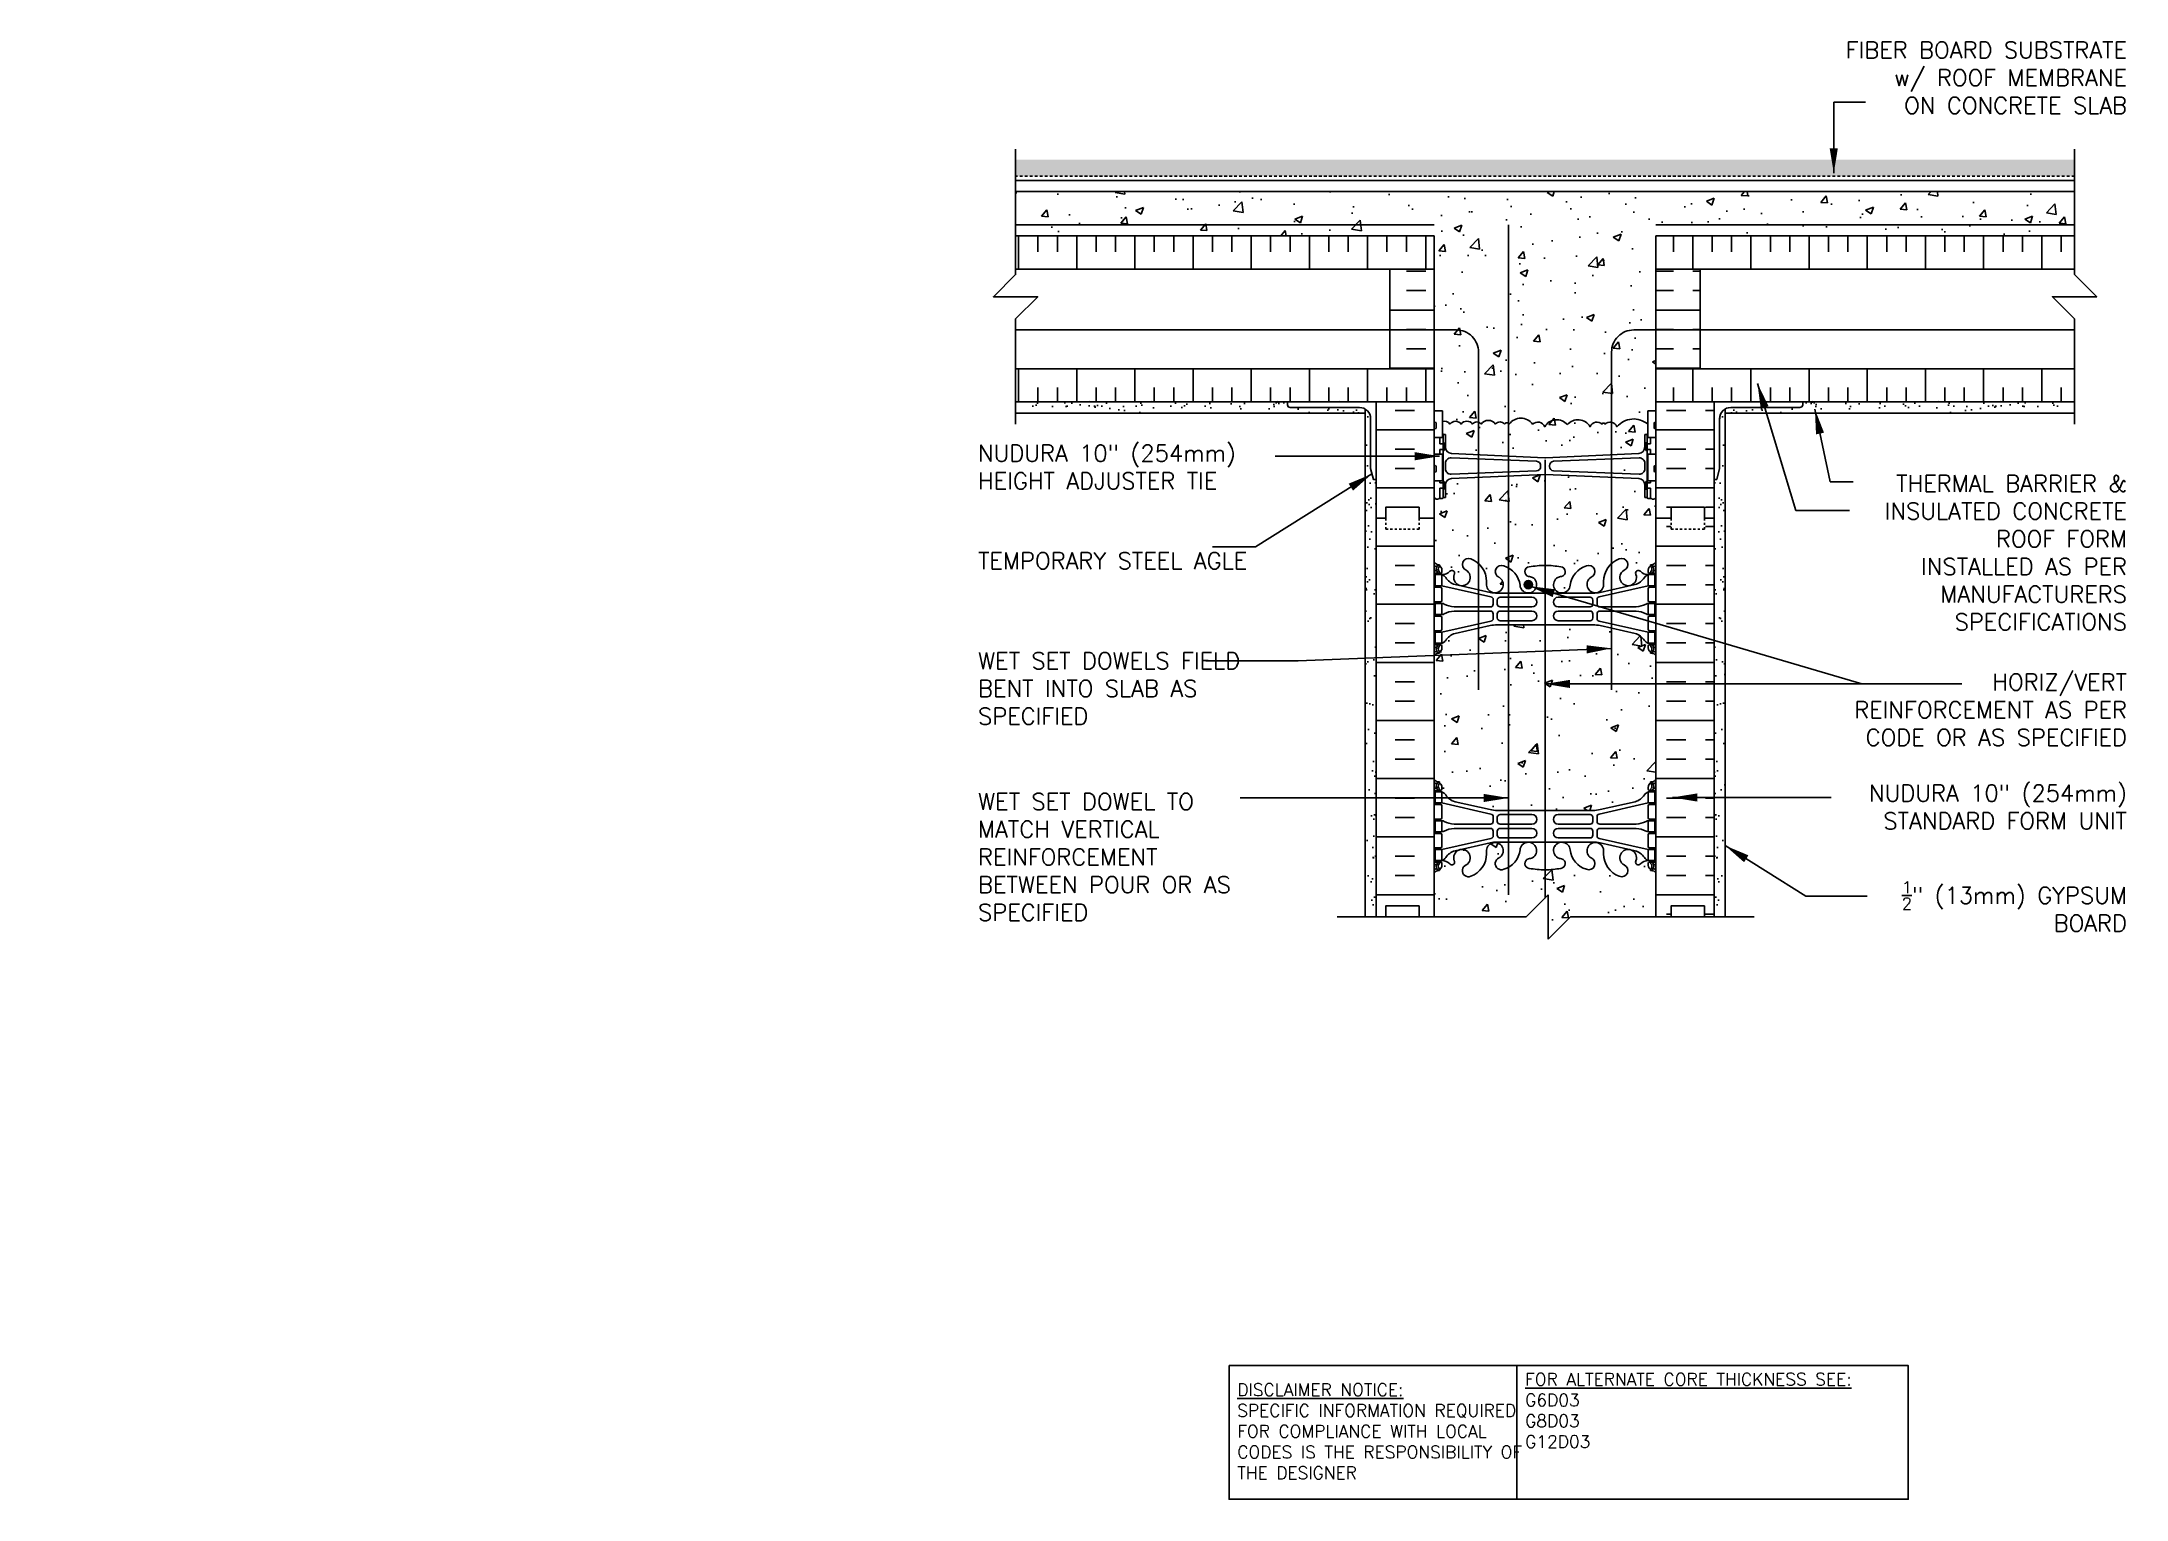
# Model space of a CAD drawing. Header units: inches. Extents: x 189.2 to 283.2, y 106.6 to 172.4.
import ezdxf

# ---------------------------------------------------------------- set-up
doc = ezdxf.new("R2010")
doc.units = ezdxf.units.IN
doc.header["$LTSCALE"] = 0.5
doc.header["$MEASUREMENT"] = 0
doc.linetypes.add('DASHED2', pattern=[0.375, 0.25, -0.125])
for name, color, linetype in [('HATCH', 12, 'Continuous'), ('line25', 2, 'Continuous'), ('LINE3', 3, 'Continuous'), ('LINE50', 5, 'Continuous'), ('LINE9', 9, 'Continuous'), ('TEXT', 4, 'Continuous'), ('Web_Edge', 9, 'Continuous')]:
    doc.layers.add(name, color=color, linetype=linetype)
doc.styles.add('DIM', font='romans.shx', dxfattribs={"width": 0.7})
doc.styles.add('ROMANS', font='romans.shx', dxfattribs={"height": 0.75})
doc.styles.get("Standard").update_dxf_attribs({"font": 'romans.shx', "height": 0.75})
doc.linetypes.add('STEEL', pattern='A,0.5,-0.2,["X",Standard,S=0.1,R=0,X=-0.1,Y=-0.05],-0.1', length=0.8)
doc.dimstyles.new('ext_12', dxfattribs={"dimscale": 12, "dimtxt": 0.09375, "dimasz": 0.09375, "dimexe": 0.09375, "dimexo": 0.0625, "dimgap": 0.0625, "dimtad": 1, "dimdec": 1, "dimzin": 2, "dimdsep": 46, "dimlunit": 4, "dimtxsty": 'DIM', "dimcen": 0.09, "dimdle": 0.09375, "dimclrt": 4, "dimadec": 0, "dimazin": 0, "dimtfac": 1, "dimtdec": 1, "dimtmove": 2, "dimatfit": 3, "dimfxl": 1, "dimfrac": 2, "dimtolj": 1, "dimtzin": 0, "dimarcsym": 0})

msp = doc.modelspace()

# ---------------------------------------------------------------- texts
at = {"layer": 'TEXT', "char_height": 0.75, "style": 'ROMANS'}
for s, insert, width, attachment_point in [('\\A1;FIBER BOARD SUBSTRATE\\Pw/ ROOF MEMBRANE \\PON CONCRETE SLAB', (283.283, 172.394), 26.1134, 3), ('\\PNUDURA 10" (254mm) HEIGHT ADJUSTER TIE', (231.428, 153.815), 13.38313, 4), ('THERMAL BARRIER & INSULATED CONCRETE ROOF FORM INSTALLED AS PER MANUFACTURERS SPECIFICATIONS', (283.278, 149.327), 12.17415, 6), ('TEMPORARY STEEL AGLE', (231.428, 148.964), 13.38313, 4), ('\\PWET SET DOWELS FIELD BENT INTO SLAB AS SPECIFIED', (231.428, 143.821), 13.38313, 4), ('HORIZ/VERT REINFORCEMENT AS PER CODE OR AS SPECIFIED', (283.28, 142.236), 14.05928, 6), ('WET SET DOWEL TO MATCH VERTICAL REINFORCEMENT BETWEEN POUR OR AS SPECIFIED', (231.428, 135.59), 13.47255, 4), ('NUDURA 10" (254mm) STANDARD FORM UNIT', (283.278, 137.846), 16.70168, 6), ('\\A1;{\\H0.7x;\\S1/2;}" (13mm) GYPSUM BOARD', (283.278, 133.356), 12.17415, 6)]:
    msp.add_mtext(s, dxfattribs=dict(at, insert=insert, width=width, attachment_point=attachment_point))
at = {"layer": 'TEXT', "char_height": 0.5625, "attachment_point": 4}
for s, insert, width in [('{\\LFOR ALTERNATE CORE THICKNESS SEE:\\P}G6D03\\PG8D03\\PG12D03', (256.119, 110.606), 23.33295), ('{\\LDISCLAIMER NOTICE:}\\PSPECIFIC INFORMATION REQUIRED FOR COMPLIANCE WITH LOCAL CODES IS THE RESPONSIBILITY OF THE DESIGNER', (243.127, 109.666), 14.00235)]:
    msp.add_mtext(s, dxfattribs=dict(at, insert=insert, width=width))

# ---------------------------------------------------------------- hatches: boundary and pattern name
h = msp.add_hatch()
h.set_pattern_fill('AR-CONC', color=256, scale=0.5, style=0)
h.paths.add_polyline_path([(193.984, 144.191), (193.357, 144.191), (193.368, 144.159, 0.832346)])
h = msp.add_hatch()
h.set_pattern_fill('AR-CONC', color=256, scale=0.5, style=0)
h.paths.add_polyline_path([(195.226, 144.159), (195.238, 144.191), (194.61, 144.191, 0.832346)])
at = {"layer": 'HATCH'}
h = msp.add_hatch(dxfattribs=at)
h.set_pattern_fill('GRAVEL', color=256, style=0)
h.set_pattern_definition([(228.0128, (0.72, 1), (-7.999998232, -9.000001342), [0.134536, -13.319088]), (184.9697, (0.63, 0.9), (12.0000010515, 0.999991307), [0.230868, -22.855925]), (132.5104, (0.4, 0.88), (9.999990718, -11.000008674), [0.162788, -16.116032]), (267.2737, (0.01, 0.63), (0.999996018, 20.000000295), [0.210238, -20.813558]), (292.8337, (0, 0.42), (-5.0000099054, 11.999996412), [0.206155, -20.409373]), (357.2737, (0.08, 0.23), (-20.000000295, 0.999996018), [0.210238, -20.813558]), (37.6942, (0.29, 0.22), (-13.0000073456, -9.999990405), [0.278029, -27.524849]), (72.2553, (0.51, 0.39), (7.0000107627, 21.9999962312), [0.262488, -25.986321]), (121.4296, (0.59, 0.64), (-8.000008234, 12.9999950365), [0.21095, -20.884073]), (175.2364, (0.48, 0.82), (11.000000946, -0.999991533), [0.240832, -11.800763]), (222.3974, (0.24, 0.84), (-12.000007351, -10.999992082), [0.311448, -30.833375]), (138.8141, (1, 0.62), (-7.000002947, 5.999997313), [0.106301, -10.523844]), (171.4692, (0.92, 0.69), (12.999998285, -2.00000791), [0.202237, -20.021511]), (225, (0.72, 0.72), (-1e-16, -1.0000003), [0.141421, -1.272792]), (203.1986, (0.65, 0.84), (4.99999973, 2.000001325), [0.076158, -7.539615]), (291.8014, (0.58, 0.81), (-0.99999991, 3.00000027), [0.107703, -5.277462]), (30.9638, (0.62, 0.71), (2.99999802, 2.00000248), [0.174929, -5.656023]), (161.5651, (0.77, 0.8), (2.00000043, -0.9999984), [0.126491, -3.035787]), (16.3895, (0, 0.81), (10.000002198, 2.99999271), [0.1772, -17.542845]), (70.3462, (0.17, 0.86), (-3.999995247, -11.000002136), [0.148661, -14.717408]), (293.1986, (0.77, 1), (-2.000001325, 4.99999973), [0.152315, -7.463458]), (343.6105, (0.83, 0.86), (-10.000002198, 2.99999271), [0.1772, -17.542845]), (339.444, (0, 0.19), (-5.000001845, 1.999995996), [0.17088, -8.373124]), (294.7751, (0.16, 0.13), (-4.999992189, 11.000003422), [0.143178, -14.174643]), (66.8014, (0.78, 0), (2.000001325, 4.99999973), [0.152315, -7.463458]), (17.354, (0.84, 0.14), (-13.000002019, -3.999994502), [0.167631, -16.595424]), (69.444, (0.29, 0), (-1.999995996, -5.000001845), [0.08544, -8.458564]), (101.3099, (0.72, 0), (-0.99999763, 4.00000075), [0.05099, -5.048029]), (165.9638, (0.71, 0.05), (3.00000055, -0.99999806), [0.206155, -3.91695]), (186.009, (0.51, 0.1), (9.999999751, 0.9999993175), [0.19105, -18.913923]), (303.6901, (0.62, 0.62), (-1.00000133, 1.99999956), [0.144222, -3.461329]), (353.1572, (0.7, 0.5), (16.9999993655, -2.000007998), [0.251794, -24.927563]), (60.9454, (0.95, 0.47), (-4.000000027, -7.000000385), [0.102956, -10.192674]), (90, (1, 0.56), (-1, 1), [0.06, -0.94]), (120.2564, (0.49, 0.13), (3.999994887, -7.000002456), [0.138924, -13.75352]), (48.0128, (0.42, 0.25), (7.999998232, 9.000001342), [0.269072, -13.184552]), (0, (0.6, 0.45), (1, 1), [0.26, -0.74]), (325.3048, (0.86, 0.45), (-9.999994259, 7.00000861), [0.158114, -15.653274]), (254.0546, (0.99, 0.36), (-0.99999989, -4.000000127), [0.145602, -7.134508]), (207.646, (0.95, 0.22), (-18.999995807, -10.000007713), [0.237065, -23.469474]), (175.4261, (0.74, 0.11), (-13.0000005583, 0.999994801), [0.250799, -24.829074])])
h.paths.add_polyline_path([(255.369, 167.068), (233.123, 167.068), (233.123, 166.318), (255.369, 166.318)])
h.paths.add_polyline_path([(280.914, 167.068), (255.369, 167.068), (255.369, 166.318), (280.914, 166.318)])
h = msp.add_hatch(dxfattribs=at)
h.set_pattern_fill('AR-CONC', color=256, scale=0.5)
h.set_pattern_definition([(50, (0, 0), (3.5863, -0.31376), [0.375, -4.125]), (355, (0, 0), (-0.693757, 3.76096), [0.3, -3.3]), (100.4514, (0.299, -0.026), (2.892544, 3.4472), [0.3187, -3.50571]), (46.1842, (0, 1), (5.336207, -0.827596), [0.5625, -6.1875]), (96.6356, (0.4447, 0.931), (4.67331, 4.87059), [0.47805, -5.25857]), (351.1842, (0, 1), (4.67331, 4.87059), [0.45, -4.95]), (21, (0.5, 0.75), (2.984535, -2.013094), [0.375, -4.125]), (326, (0.5, 0.75), (1.216577, 3.62575), [0.3, -3.3]), (71.4514, (0.7487, 0.5822), (4.201112, 1.612656), [0.3187, -3.50571]), (37.5, (0, 0), (0.0607993, 1.6644693), [0, -3.26, 0, -3.35, 0, -3.3125]), (7.5, (0, 0), (1.315348, 1.972059), [0, -1.91, 0, -3.185, 0, -1.2625]), (327.5, (-1.115, 0), (2.669112, -0.1127744), [0, -1.25, 0, -3.9, 0, -5.175]), (317.5, (-1.615, 0), (2.915931, 0.500525), [0, -1.625, 0, -2.59, 0, -3.675])])
h.paths.add_polyline_path([(262.018, 163.631), (280.914, 163.631), (280.914, 165.631), (233.123, 165.631), (233.123, 163.631), (252.018, 163.631), (252.018, 162.131), (252.018, 157.631), (252.018, 156.131), (252.018, 155.726), (252.383, 155.726), (252.383, 155.245, -0.328601), (252.726, 155.129, -0.520567), (253.228, 155.129, -0.520567), (253.749, 155.129, -0.520567), (254.131, 155.129, -0.520567), (254.785, 155.129, -0.520567), (255.182, 155.129, -0.520567), (255.402, 155.129, -0.520567), (256.453, 155.129, -0.520567), (257.004, 155.012, -0.520567), (258.025, 155.107, -0.520567), (259.046, 155.012, -0.520567), (259.597, 155.129, -0.035013), (259.653, 155.199, -0.035013), (259.71, 155.129, -0.520567), (260.261, 155.012, -0.416771), (261.653, 155.126), (261.653, 155.726), (262.018, 155.726), (262.018, 156.131), (262.018, 157.631), (262.018, 162.131)])
h.paths.add_polyline_path([(261.518, 154.657), (261.618, 154.657, -0.327813), (261.653, 154.705), (261.653, 155.126, 0.416771), (260.261, 155.012, 0.520567), (259.71, 155.129, 0.035013), (259.653, 155.199, 0.035013), (259.597, 155.129, 0.520567), (259.046, 155.012, 0.520567), (258.025, 155.107, 0.520567), (257.004, 155.012, 0.520567), (256.453, 155.129, 0.520567), (255.402, 155.129, 0.520567), (255.182, 155.129, 0.520567), (254.785, 155.129, 0.520567), (254.131, 155.129, 0.520567), (253.749, 155.129, 0.520567), (253.228, 155.129, 0.520567), (252.726, 155.129, 0.328601), (252.383, 155.245), (252.383, 154.705, -0.327813), (252.418, 154.657), (252.518, 154.657), (252.518, 154.097, 0.390098), (252.794, 153.798), (257.002, 153.614, 0.020761), (257.018, 153.613, 0.020761), (257.035, 153.614), (261.243, 153.798, 0.390098), (261.518, 154.097)])
h.paths.add_polyline_path([(256.635, 153.454), (252.778, 153.606, 0.425773), (252.518, 153.356), (252.518, 153.119, 0.425773), (252.778, 152.869), (256.635, 153.02, 0.390098), (256.818, 153.22), (256.818, 153.255, 0.390098)])
h.paths.add_polyline_path([(261.518, 153.356, 0.425773), (261.259, 153.606), (257.402, 153.454, 0.390098), (257.218, 153.255), (257.218, 153.22, 0.390098), (257.402, 153.02), (261.259, 152.869, 0.425773), (261.518, 153.119)])
h.paths.add_polyline_path([(262.018, 151.817), (261.938, 151.737), (261.848, 151.737), (261.818, 151.767), (261.668, 151.767, -0.414214), (261.618, 151.817), (261.518, 151.817), (261.518, 152.378, 0.390098), (261.243, 152.677), (257.035, 152.861, 0.020761), (257.018, 152.862, 0.020761), (257.002, 152.861), (252.794, 152.677, 0.390098), (252.518, 152.378), (252.518, 151.817), (252.418, 151.817, -0.414214), (252.368, 151.767), (252.268, 151.767), (252.218, 151.767), (252.188, 151.737), (252.098, 151.737), (252.018, 151.817), (252.018, 150.881), (252.018, 148.881, 0.088416), (252.164, 148.784), (252.254, 148.784), (252.254, 148.742, -0.249069), (252.364, 148.535), (252.364, 148.467, -0.414214), (252.302, 148.405), (252.254, 148.405), (252.254, 148.335), (252.359, 148.335, 0.231736), (252.717, 148.486, -0.8344), (252.929, 148.36), (252.917, 148.339, 2.155404), (253.456, 148.533, -1), (253.669, 149.044, -0.311223), (254.378, 148.028), (254.378, 147.863, 1.661382), (254.939, 148.216, -1), (255.152, 148.727, -0.30095), (255.888, 147.855, 1.661382), (256.45, 148.208, 0.055617), (256.27, 148.253, -0.843243), (256.305, 148.686, -0.047544), (257.018, 148.75, -0.047544), (257.732, 148.686, -0.843243), (257.767, 148.253, 0.055617), (257.587, 148.208, 1.661382), (258.148, 147.855, -0.30095), (258.885, 148.727, -1), (259.098, 148.216, 1.661382), (259.659, 147.863), (259.659, 148.028, -0.311223), (260.368, 149.044, -1), (260.581, 148.533, 2.155404), (261.12, 148.339), (261.108, 148.36, -0.834375), (261.32, 148.486, 0.23174), (261.677, 148.335), (261.782, 148.335), (261.782, 148.405), (261.735, 148.405, -0.414214), (261.672, 148.467), (261.672, 148.535, -0.249069), (261.782, 148.742), (261.782, 148.784), (261.872, 148.784, 0.08841), (262.018, 148.881), (262.018, 150.881)])
h.paths.add_polyline_path([(262.018, 144.689, 0.08841), (261.872, 144.786), (261.782, 144.786), (261.782, 144.828, -0.249069), (261.672, 145.035), (261.672, 145.102, -0.414214), (261.735, 145.165), (261.782, 145.165), (261.782, 145.235), (261.677, 145.235, -0.155529), (261.502, 145.369, 0.180914), (261.084, 145.68), (259.503, 146.033, 0.054974), (259.176, 146.069), (257.018, 146.069), (254.86, 146.069, 0.054974), (254.534, 146.033), (252.953, 145.68, 0.180914), (252.535, 145.369, -0.155529), (252.359, 145.235), (252.254, 145.235), (252.254, 145.165), (252.302, 145.165, -0.414214), (252.364, 145.102), (252.364, 145.035, -0.249069), (252.254, 144.828), (252.254, 144.786), (252.164, 144.786, 0.088416), (252.018, 144.689), (252.018, 139.073, 0.088416), (252.164, 138.976), (252.254, 138.976), (252.254, 138.934, -0.249069), (252.364, 138.727), (252.364, 138.66, -0.414214), (252.302, 138.597), (252.254, 138.597), (252.254, 138.527), (252.359, 138.527, -0.155529), (252.535, 138.393, 0.180914), (252.953, 138.082), (254.534, 137.729, 0.054974), (254.86, 137.693), (257.018, 137.693), (259.176, 137.693, 0.054974), (259.503, 137.729), (261.084, 138.082, 0.180914), (261.502, 138.393, -0.155529), (261.677, 138.527), (261.782, 138.527), (261.782, 138.597), (261.735, 138.597, -0.414214), (261.672, 138.66), (261.672, 138.727, -0.249069), (261.782, 138.934), (261.782, 138.976), (261.872, 138.976, 0.08841), (262.018, 139.073)])
h.paths.add_polyline_path([(262.018, 134.881, 0.08841), (261.872, 134.978), (261.782, 134.978), (261.782, 135.02, -0.249069), (261.672, 135.227), (261.672, 135.295, -0.414214), (261.735, 135.357), (261.782, 135.357), (261.782, 135.427), (261.677, 135.427, 0.231736), (261.32, 135.276, -0.8344), (261.108, 135.402), (261.12, 135.423, 2.155404), (260.581, 135.229, -1), (260.368, 134.717, -0.311223), (259.659, 135.733), (259.659, 135.898, 1.661382), (259.098, 135.546, -1), (258.885, 135.035, -0.30095), (258.148, 135.907, 1.661382), (257.587, 135.554, 0.055617), (257.767, 135.509, -0.843243), (257.732, 135.076, -0.047544), (257.018, 135.011, -0.047544), (256.305, 135.076, -0.843243), (256.27, 135.509, 0.055617), (256.45, 135.554, 1.661382), (255.888, 135.907, -0.30095), (255.152, 135.035, -1), (254.939, 135.546, 1.661382), (254.378, 135.898), (254.378, 135.733, -0.311223), (253.669, 134.717, -1), (253.456, 135.229, 2.155404), (252.917, 135.423), (252.929, 135.402, -0.834375), (252.717, 135.276, 0.23174), (252.359, 135.427), (252.254, 135.427), (252.254, 135.357), (252.302, 135.357, -0.414214), (252.364, 135.295), (252.364, 135.227, -0.249069), (252.254, 135.02), (252.254, 134.978), (252.164, 134.978, 0.088416), (252.018, 134.881), (252.018, 132.881), (256.158, 132.881), (257.158, 133.881), (257.158, 131.881), (258.158, 132.881), (262.018, 132.881)])
h = msp.add_hatch(dxfattribs=at)
h.set_pattern_fill('INSUL', color=256, scale=7, angle=90, style=0)
h.set_pattern_definition([(90, (86.2566, 26.4048), (-2.625, 2e-16), []), (90, (85.3816, 26.4048), (-2.625, 2e-16), [0.875, -0.875]), (90, (84.5066, 26.4048), (-2.625, 2e-16), [0.875, -0.875])])
h.paths.add_polyline_path([(233.123, 163.631), (252.018, 163.631), (252.018, 162.131), (233.123, 162.131)])
h.paths.add_polyline_path([(233.123, 156.131), (233.123, 157.631), (252.018, 157.631), (252.018, 156.131)])
h = msp.add_hatch(dxfattribs=at)
h.set_pattern_fill('INSUL', color=256, scale=7, angle=90, style=0)
h.set_pattern_definition([(90, (64.1814, 26.4048), (-2.625, 2e-16), []), (90, (63.3064, 26.4048), (-2.625, 2e-16), [0.875, -0.875]), (90, (62.4314, 26.4048), (-2.625, 2e-16), [0.875, -0.875])])
h.paths.add_polyline_path([(280.914, 163.631), (262.018, 163.631), (262.018, 162.131), (280.914, 162.131)])
h.paths.add_polyline_path([(280.914, 156.131), (280.914, 157.631), (262.018, 157.631), (262.018, 156.131)])
h = msp.add_hatch(dxfattribs=at)
h.set_pattern_fill('INSUL', color=256, scale=7)
h.set_pattern_definition([(0, (86.2566, 26.4048), (0, 2.625), []), (0, (86.2566, 27.2798), (0, 2.625), [0.875, -0.875]), (0, (86.2566, 28.1548), (0, 2.625), [0.875, -0.875])])
h.paths.add_polyline_path([(250.018, 159.131), (252.018, 159.131), (252.018, 157.631), (250.018, 157.631)])
h.paths.add_polyline_path([(250.018, 162.131), (252.018, 162.131), (252.018, 159.131), (250.018, 159.131)])
h = msp.add_hatch(dxfattribs=at)
h.set_pattern_fill('INSUL', color=256, scale=7)
h.set_pattern_definition([(0, (64.1814, 26.4048), (0, 2.625), []), (0, (64.1814, 27.2798), (0, 2.625), [0.875, -0.875]), (0, (64.1814, 28.1548), (0, 2.625), [0.875, -0.875])])
h.paths.add_polyline_path([(264.018, 159.131), (262.018, 159.131), (262.018, 157.631), (264.018, 157.631)])
h.paths.add_polyline_path([(264.018, 162.131), (262.018, 162.131), (262.018, 159.131), (264.018, 159.131)])
h = msp.add_hatch(dxfattribs=at)
h.set_pattern_fill('AR-SAND', color=256, scale=0.5, style=0)
h.set_pattern_definition([(142.5, (450.3155, 21.6391), (0.0314967, 0.963412), [0, -0.76, 0, -0.85, 0, -0.8125]), (172.5, (450.3155, 21.6391), (-0.8848884, 1.411073), [0, -0.41, 0, -0.685, 0, -0.2625]), (212.5, (450.9305, 21.6391), (-1.557071, 0.0028295), [0, -0.25, 0, -0.9, 0, -1.175]), (222.5, (450.9305, 21.6391), (-1.503063, 0.438838), [0, -0.125, 0, -0.59, 0, -0.675])])
h.paths.add_polyline_path([(233.123, 156.131), (233.123, 155.631), (248.893, 155.631), (248.893, 155.814, 0.131652), (248.643, 155.881), (245.518, 155.881, -0.414214), (245.393, 156.006), (245.393, 156.131)])
h = msp.add_hatch(dxfattribs=at)
h.set_pattern_fill('AR-SAND', color=256, scale=0.5, style=0)
h.set_pattern_definition([(142.5, (447.1511, 23.2211), (0.0314967, 0.963412), [0, -0.76, 0, -0.85, 0, -0.8125]), (172.5, (447.1511, 23.2211), (-0.8848884, 1.411073), [0, -0.41, 0, -0.685, 0, -0.2625]), (212.5, (447.7661, 23.2211), (-1.557071, 0.0028295), [0, -0.25, 0, -0.9, 0, -1.175]), (222.5, (447.7661, 23.2211), (-1.503063, 0.438838), [0, -0.125, 0, -0.59, 0, -0.675])])
edge = h.paths.add_edge_path()
edge.add_arc((248.643, 155.381), 0.5, 0, 60, ccw=False)
edge.add_line((249.143, 155.381), (249.143, 153.131))
edge.add_line((249.143, 153.131), (249.268, 152.631))
edge.add_line((249.268, 152.631), (249.393, 152.631))
edge.add_line((249.393, 152.631), (249.393, 150.881))
edge.add_line((249.393, 150.881), (249.393, 132.881))
edge.add_line((249.393, 132.881), (248.893, 132.881))
edge.add_line((248.893, 132.881), (248.893, 155.814))
h = msp.add_hatch(dxfattribs=at)
h.set_pattern_fill('INSUL', color=256, scale=7, style=0)
h.paths.add_polyline_path([(262.018, 150.881), (262.706, 150.881), (262.706, 151.381), (264.206, 151.381), (264.206, 150.881), (264.643, 150.881), (264.643, 156.131), (262.018, 156.131)])
h.paths.add_polyline_path([(252.018, 156.131), (249.393, 156.131), (249.393, 152.631), (249.393, 150.881), (249.831, 150.881), (249.831, 151.381), (251.331, 151.381), (251.331, 150.881), (252.018, 150.881)])
h = msp.add_hatch(dxfattribs=at)
h.set_pattern_fill('AR-SAND', color=256, scale=0.5, style=0)
h.set_pattern_definition([(37.5, (66.88566, 23.2211), (-0.0314967, 0.963412), [0, -0.76, 0, -0.85, 0, -0.8125]), (7.5, (66.8857, 23.2211), (0.8848884, 1.411073), [0, -0.41, 0, -0.685, 0, -0.2625]), (327.5, (66.27066, 23.2211), (1.557071, 0.0028295), [0, -0.25, 0, -0.9, 0, -1.175]), (317.5, (66.2707, 23.2211), (1.503063, 0.438838), [0, -0.125, 0, -0.59, 0, -0.675])])
edge = h.paths.add_edge_path()
edge.add_arc((265.393, 155.381), 0.5, 120, 180)
edge.add_line((264.893, 155.381), (264.893, 153.131))
edge.add_line((264.893, 153.131), (264.768, 152.631))
edge.add_line((264.768, 152.631), (264.643, 152.631))
edge.add_line((264.643, 152.631), (264.643, 150.881))
edge.add_line((264.643, 150.881), (264.643, 132.881))
edge.add_line((264.643, 132.881), (265.143, 132.881))
edge.add_line((265.143, 132.881), (265.143, 155.814))
h = msp.add_hatch(dxfattribs=at)
h.set_pattern_fill('AR-SAND', color=256, scale=0.5, style=0)
h.set_pattern_definition([(37.5, (63.72126, 21.6391), (-0.0314967, 0.963412), [0, -0.76, 0, -0.85, 0, -0.8125]), (7.5, (63.7213, 21.6391), (0.8848884, 1.411073), [0, -0.41, 0, -0.685, 0, -0.2625]), (327.5, (63.10626, 21.6391), (1.557071, 0.0028295), [0, -0.25, 0, -0.9, 0, -1.175]), (317.5, (63.1063, 21.6391), (1.503063, 0.438838), [0, -0.125, 0, -0.59, 0, -0.675])])
h.paths.add_polyline_path([(268.643, 156.131), (268.643, 156.006, -0.414214), (268.518, 155.881), (265.393, 155.881, 0.131652), (265.143, 155.814), (265.143, 155.631), (280.914, 155.631), (280.914, 156.131)])
h = msp.add_hatch(dxfattribs=at)
h.set_pattern_fill('INSUL', color=256, scale=7, style=0)
h.paths.add_polyline_path([(252.018, 150.881), (251.331, 150.881), (251.331, 150.381), (249.831, 150.381), (249.831, 150.881), (249.393, 150.881), (249.393, 132.881), (249.831, 132.881), (249.831, 133.381), (251.331, 133.381), (251.331, 132.881), (252.018, 132.881)])
h.paths.add_polyline_path([(264.643, 150.881), (264.206, 150.881), (264.206, 150.381), (262.706, 150.381), (262.706, 150.881), (262.018, 150.881), (262.018, 132.881), (262.706, 132.881), (262.706, 133.381), (264.206, 133.381), (264.206, 132.881), (264.643, 132.881)])
h = msp.add_hatch(dxfattribs=at)
h.set_pattern_fill('AR-CONC', color=256, scale=0.5, style=0)
h.paths.add_polyline_path([(189.776, 144.867), (189.172, 144.582, 1.638255)])
h = msp.add_hatch(dxfattribs=at)
h.set_pattern_fill('AR-CONC', color=256, scale=0.5, style=0)
h.paths.add_polyline_path([(191.4, 144.191), (190.66, 144.191, 0.848344)])
at = {"layer": 'LINE3'}
msp.add_hatch(color=256, dxfattribs=at).paths.add_polyline_path([(256.45, 147.883, 1), (256.075, 147.883, 1)])

# ---------------------------------------------------------------- linework, layer by layer
at = {"layer": 'HATCH'}
for p, q in [((233.123, 162.131), (252.018, 162.131)), ((280.914, 162.131), (262.018, 162.131)), ((233.123, 157.631), (252.018, 157.631)), ((280.914, 157.631), (262.018, 157.631)), ((236.46, 156.131), (236.433, 156.157)), ((239.288, 156.131), (239.262, 156.157)), ((244.945, 156.131), (244.919, 156.157)), ((247.773, 156.131), (247.747, 156.157)), ((266.264, 156.131), (266.29, 156.157)), ((269.092, 156.131), (269.118, 156.157)), ((274.749, 156.131), (274.775, 156.157)), ((277.577, 156.131), (277.603, 156.157))]:
    msp.add_line(p, q, dxfattribs=at)
for points in [[(258.025, 155.107, 0.520567), (257.004, 155.012, 0.520567), (256.453, 155.129, 0.520567), (255.402, 155.129, 0.520567), (255.182, 155.129, 0.520567), (254.785, 155.129, 0.520567), (254.131, 155.129, 0.520567), (253.749, 155.129, 0.520567), (253.228, 155.129, 0.520567), (252.726, 155.129, 0.328601), (252.383, 155.245, 0.328601)], [(258.025, 155.107, -0.520567), (259.046, 155.012, -0.520567), (259.597, 155.129, -0.035013), (259.653, 155.199, -0.035013)], [(261.653, 155.126, 0.416771), (260.261, 155.012, 0.520567), (259.71, 155.129, 0.035013), (259.653, 155.199, 0.035013)]]:
    msp.add_lwpolyline(points, format="xyb", dxfattribs=at)
at = {"layer": 'line25'}
for p, q in [((233.123, 165.631), (280.914, 165.631)), ((233.123, 163.631), (252.018, 163.631)), ((252.018, 162.131), (252.018, 163.631)), ((280.914, 163.631), (262.018, 163.631)), ((262.018, 162.131), (262.018, 163.631)), ((252.018, 156.131), (252.018, 157.631)), ((262.018, 156.131), (262.018, 157.631)), ((252.018, 156.131), (233.123, 156.131)), ((252.018, 156.131), (252.018, 150.881)), ((252.018, 150.881), (252.018, 156.131)), ((252.018, 155.726), (252.383, 155.726)), ((252.383, 155.726), (252.383, 154.526)), ((261.653, 155.726), (261.653, 154.526)), ((262.018, 155.726), (261.653, 155.726)), ((262.018, 150.881), (262.018, 156.131)), ((262.018, 156.131), (280.914, 156.131)), ((252.018, 154.526), (252.383, 154.526)), ((262.018, 154.526), (261.653, 154.526)), ((252.018, 153.776), (252.383, 153.776)), ((252.383, 153.776), (252.383, 152.576)), ((262.018, 153.776), (261.653, 153.776)), ((261.653, 153.776), (261.653, 152.576)), ((252.018, 152.576), (252.383, 152.576)), ((262.018, 152.576), (261.653, 152.576)), ((252.018, 150.881), (252.018, 132.881)), ((262.018, 132.881), (262.018, 150.881))]:
    msp.add_line(p, q, dxfattribs=at)
at = {"layer": 'LINE3', "linetype": 'STEEL'}
for p, q in [((233.123, 164.131), (252.018, 164.131)), ((280.914, 164.131), (262.018, 164.131))]:
    msp.add_line(p, q, dxfattribs=at)
at = {"layer": 'LINE3'}
for p, q in [((255.369, 164.131), (255.369, 133.877)), ((257.018, 153.525), (257.018, 133.735))]:
    msp.add_line(p, q, dxfattribs=at)
for points in [[(233.123, 159.381), (253.018, 159.381, -0.414214), (254.018, 158.381), (254.018, 143.131)], [(280.914, 159.381), (261.018, 159.381, 0.414214), (260.018, 158.381), (260.018, 143.131)]]:
    msp.add_lwpolyline(points, format="xyb", dxfattribs=at)
msp.add_circle((256.262, 147.883), 0.188, dxfattribs=at)
at = {"layer": 'LINE50', "color": 9, "linetype": 'DASHED2'}
msp.add_line((280.914, 166.318), (233.123, 166.318), dxfattribs=at)
at = {"layer": 'LINE50'}
for p, q in [((249.393, 150.881), (249.393, 156.131)), ((264.643, 150.881), (264.643, 156.131)), ((249.393, 132.881), (249.393, 150.881)), ((264.643, 132.881), (264.643, 150.881))]:
    msp.add_line(p, q, dxfattribs=at)
for points in [[(252.018, 150.881), (251.331, 150.881), (251.331, 151.381), (249.831, 151.381), (249.831, 150.881), (249.393, 150.881)], [(249.393, 150.881), (249.831, 150.881), (249.831, 151.381), (251.331, 151.381), (251.331, 150.881), (252.018, 150.881)], [(262.018, 150.881), (262.706, 150.881), (262.706, 151.381), (264.206, 151.381), (264.206, 150.881), (264.643, 150.881)], [(264.643, 150.881), (264.206, 150.881), (264.206, 151.381), (262.706, 151.381), (262.706, 150.881), (262.018, 150.881)], [(252.018, 132.881), (251.331, 132.881), (251.331, 133.381), (249.831, 133.381), (249.831, 132.881), (249.393, 132.881)], [(249.393, 132.881), (249.831, 132.881), (249.831, 133.381), (251.331, 133.381), (251.331, 132.881), (252.018, 132.881)], [(262.018, 132.881), (262.706, 132.881), (262.706, 133.381), (264.206, 133.381), (264.206, 132.881), (264.643, 132.881)], [(264.643, 132.881), (264.206, 132.881), (264.206, 133.381), (262.706, 133.381), (262.706, 132.881), (262.018, 132.881)]]:
    msp.add_lwpolyline(points, dxfattribs=at)
at = {"layer": 'LINE9'}
for p, q in [((250.018, 162.131), (250.018, 157.631)), ((252.018, 157.631), (252.018, 162.131)), ((262.018, 157.631), (262.018, 162.131)), ((264.018, 162.131), (264.018, 157.631)), ((248.893, 155.631), (233.123, 155.631)), ((248.893, 132.881), (248.893, 155.814)), ((265.143, 132.881), (265.143, 155.814)), ((265.143, 155.631), (280.914, 155.631)), ((252.018, 154.956), (252.018, 155.176)), ((252.018, 155.121), (252.018, 155.121)), ((252.018, 155.011), (252.018, 155.011)), ((252.058, 155.216), (252.058, 155.216)), ((252.058, 154.916), (252.058, 154.916)), ((252.098, 154.956), (252.098, 155.176)), ((252.268, 154.526), (252.268, 154.237)), ((252.418, 151.817), (252.418, 154.657)), ((252.418, 154.657), (252.518, 154.657)), ((252.418, 154.637), (252.418, 154.637)), ((252.418, 154.287), (252.468, 154.287)), ((252.468, 154.287), (252.468, 153.937)), ((252.518, 154.657), (252.518, 154.097)), ((261.618, 154.657), (261.518, 154.657)), ((261.518, 154.657), (261.518, 154.097)), ((261.568, 154.287), (261.568, 153.937)), ((261.618, 154.287), (261.568, 154.287)), ((261.618, 151.817), (261.618, 154.657)), ((261.618, 154.637), (261.618, 154.637)), ((261.768, 154.526), (261.768, 154.237)), ((261.938, 154.956), (261.938, 155.176)), ((261.978, 155.216), (261.978, 155.216)), ((261.978, 154.916), (261.978, 154.916)), ((262.018, 154.956), (262.018, 155.176)), ((262.018, 155.121), (262.018, 155.121)), ((262.018, 155.011), (262.018, 155.011)), ((252.268, 153.987), (252.268, 153.776)), ((252.418, 153.937), (252.468, 153.937)), ((252.518, 153.119), (252.518, 153.356)), ((256.635, 153.454), (252.778, 153.606)), ((257.002, 153.614), (252.794, 153.798)), ((257.035, 153.614), (261.243, 153.798)), ((257.402, 153.454), (261.259, 153.606)), ((261.518, 153.119), (261.518, 153.356)), ((261.618, 153.937), (261.568, 153.937)), ((261.768, 153.987), (261.768, 153.776)), ((252.018, 153.006), (252.018, 153.226)), ((252.018, 153.171), (252.018, 153.171)), ((252.018, 153.061), (252.018, 153.061)), ((252.058, 153.266), (252.058, 153.266)), ((252.058, 152.966), (252.058, 152.966)), ((252.098, 153.006), (252.098, 153.226)), ((252.268, 152.576), (252.268, 152.487)), ((252.418, 152.537), (252.468, 152.537)), ((252.468, 152.537), (252.468, 152.187)), ((256.635, 153.02), (252.778, 152.869)), ((257.002, 152.861), (252.794, 152.677)), ((256.818, 153.255), (256.818, 153.22)), ((257.035, 152.861), (261.243, 152.677)), ((257.218, 153.255), (257.218, 153.22)), ((257.402, 153.02), (261.259, 152.869)), ((261.618, 152.537), (261.568, 152.537)), ((261.568, 152.537), (261.568, 152.187)), ((261.768, 152.576), (261.768, 152.487)), ((261.938, 153.006), (261.938, 153.226)), ((261.978, 153.266), (261.978, 153.266)), ((261.978, 152.966), (261.978, 152.966)), ((262.018, 153.006), (262.018, 153.226)), ((262.018, 153.171), (262.018, 153.171)), ((262.018, 153.061), (262.018, 153.061)), ((252.018, 151.817), (252.098, 151.737)), ((252.098, 151.737), (252.188, 151.737)), ((252.268, 151.817), (252.188, 151.737)), ((252.218, 151.767), (252.368, 151.767)), ((252.268, 152.237), (252.268, 151.817)), ((252.268, 151.767), (252.368, 151.767)), ((252.418, 152.187), (252.468, 152.187)), ((252.418, 151.817), (252.518, 151.817)), ((252.518, 152.378), (252.518, 151.817)), ((261.518, 152.378), (261.518, 151.817)), ((261.618, 151.817), (261.518, 151.817)), ((261.618, 152.187), (261.568, 152.187)), ((261.768, 151.767), (261.668, 151.767)), ((261.818, 151.767), (261.668, 151.767)), ((261.768, 152.237), (261.768, 151.817)), ((261.768, 151.817), (261.848, 151.737)), ((261.938, 151.737), (261.848, 151.737)), ((262.018, 151.817), (261.938, 151.737)), ((257.158, 133.881), (256.158, 132.881)), ((257.158, 133.881), (257.158, 131.881)), ((247.629, 132.881), (256.158, 132.881)), ((258.158, 132.881), (257.158, 131.881)), ((258.158, 132.881), (266.453, 132.881))]:
    msp.add_line(p, q, dxfattribs=at)
for points in [[(233.123, 155.131), (233.123, 159.881), (234.123, 160.881), (232.123, 160.881), (233.123, 161.881), (233.123, 167.542)], [(280.914, 155.131), (280.914, 159.881), (279.914, 160.881), (281.914, 160.881), (280.914, 161.881), (280.914, 167.542)], [(280.914, 166.131), (233.123, 166.131)], [(252.268, 154.237), (252.418, 154.237), (252.418, 153.987), (252.268, 153.987)], [(252.383, 153.487), (252.418, 153.487), (252.418, 152.987), (252.383, 152.987)], [(261.768, 154.237), (261.618, 154.237), (261.618, 153.987), (261.768, 153.987)], [(261.653, 153.487), (261.618, 153.487), (261.618, 152.987), (261.653, 152.987)], [(252.268, 152.237), (252.418, 152.237), (252.418, 152.487), (252.268, 152.487)], [(261.768, 152.237), (261.618, 152.237), (261.618, 152.487), (261.768, 152.487)]]:
    msp.add_lwpolyline(points, dxfattribs=at)
for points in [[(249.393, 152.631), (249.393, 156.131), (245.393, 156.131), (245.393, 156.006, 0.414214), (245.518, 155.881), (248.643, 155.881, -0.414214), (249.143, 155.381), (249.143, 153.131), (249.268, 152.631)], [(264.643, 152.631), (264.643, 156.131), (268.643, 156.131), (268.643, 156.006, -0.414214), (268.518, 155.881), (265.393, 155.881, 0.414214), (264.893, 155.381), (264.893, 153.131), (264.768, 152.631)]]:
    msp.add_lwpolyline(points, format="xyb", close=True, dxfattribs=at)
at = {"layer": 'LINE9', "linetype": 'DASHED2', "ltscale": 0.15}
for points in [[(251.331, 150.881), (251.331, 150.881), (251.331, 150.381), (249.831, 150.381), (249.831, 150.881), (249.831, 150.881)], [(264.206, 150.881), (264.206, 150.881), (264.206, 150.381), (262.706, 150.381), (262.706, 150.881), (262.706, 150.881)]]:
    msp.add_lwpolyline(points, dxfattribs=at)
at = {"layer": 'LINE9'}
for centre, radius, start, end in [((252.058, 155.176), 0.04, 90, 180), ((252.058, 154.956), 0.04, 180, 270), ((252.058, 155.176), 0.04, 360, 90), ((252.058, 154.956), 0.04, 270, 0), ((252.368, 154.657), 0.05, 0, 72.59934), ((261.668, 154.657), 0.05, 107.40071, 180), ((261.978, 155.176), 0.04, 90, 180), ((261.978, 154.956), 0.04, 180, 270), ((261.978, 155.176), 0.04, 0, 90), ((261.978, 154.956), 0.04, 270, 0), ((252.818, 154.097), 0.3, 180, 265.24257), ((252.768, 153.356), 0.25, 87.74794, 180), ((256.618, 153.255), 0.2, 0, 85.24257), ((257.018, 153.813), 0.2, 265.24257, 270), ((257.018, 153.813), 0.2, 270, 274.75743), ((257.418, 153.255), 0.2, 94.75743, 180), ((261.218, 154.097), 0.3, 274.75743, 0), ((261.268, 153.356), 0.25, 0, 92.25206), ((252.058, 153.226), 0.04, 90, 180), ((252.058, 153.006), 0.04, 180, 270), ((252.058, 153.226), 0.04, 360, 90), ((252.058, 153.006), 0.04, 270, 0), ((252.768, 153.119), 0.25, 180, 272.25206), ((252.818, 152.378), 0.3, 94.75743, 180), ((256.618, 153.22), 0.2, 274.75743, 0), ((257.018, 152.662), 0.2, 90, 94.75743), ((257.018, 152.662), 0.2, 85.24257, 90), ((257.418, 153.22), 0.2, 180, 265.24257), ((261.218, 152.378), 0.3, 0, 85.24257), ((261.268, 153.119), 0.25, 267.74794, 0), ((261.978, 153.226), 0.04, 90, 180), ((261.978, 153.006), 0.04, 180, 270), ((261.978, 153.226), 0.04, 0, 90), ((261.978, 153.006), 0.04, 270, 0), ((252.368, 151.817), 0.05, 270, 0), ((261.668, 151.817), 0.05, 180, 270)]:
    msp.add_arc(centre, radius, start, end, dxfattribs=at)
at = {"layer": 'TEXT'}
msp.add_lwpolyline([(242.76, 112.632), (255.744, 112.632), (255.744, 106.594), (242.76, 106.594)], close=True, dxfattribs=at)
msp.add_lwpolyline([(255.744, 112.632), (273.404, 112.632), (273.404, 106.594), (255.744, 106.594)], dxfattribs=at)
at = {"layer": 'Web_Edge'}
for p, q in [((252.164, 148.784), (252.254, 148.784)), ((252.254, 148.784), (252.254, 148.742)), ((261.872, 148.784), (261.782, 148.784)), ((261.782, 148.784), (261.782, 148.742)), ((252.018, 148.505), (252.096, 148.505)), ((252.018, 148.405), (252.302, 148.405)), ((252.018, 147.765), (252.302, 147.765)), ((252.164, 148.405), (252.164, 148.335)), ((252.164, 147.835), (252.164, 147.765)), ((252.254, 148.405), (252.254, 148.335)), ((252.254, 147.835), (252.254, 147.765)), ((254.577, 147.338), (252.359, 147.835)), ((252.364, 148.535), (252.364, 148.467)), ((252.364, 147.702), (252.364, 147.167)), ((252.917, 148.339), (252.929, 148.36)), ((254.534, 147.536), (252.953, 147.889)), ((254.378, 148.028), (254.378, 147.863)), ((259.46, 147.338), (261.677, 147.835)), ((259.503, 147.536), (261.084, 147.889)), ((259.659, 148.028), (259.659, 147.863)), ((261.12, 148.339), (261.108, 148.36)), ((261.672, 148.535), (261.672, 148.467)), ((261.672, 147.702), (261.672, 147.167)), ((262.018, 148.405), (261.735, 148.405)), ((262.018, 147.765), (261.735, 147.765)), ((261.782, 148.405), (261.782, 148.335)), ((261.782, 147.835), (261.782, 147.765)), ((261.872, 148.405), (261.872, 148.335)), ((261.872, 147.835), (261.872, 147.765)), ((262.018, 148.505), (261.941, 148.505)), ((252.018, 147.105), (252.302, 147.105)), ((252.164, 147.105), (252.164, 147.035)), ((252.254, 147.105), (252.254, 147.035)), ((254.55, 146.879), (252.912, 146.879)), ((254.675, 147.004), (254.675, 147.216)), ((254.86, 147.5), (257.018, 147.5)), ((254.862, 147.005), (254.862, 147.189)), ((254.987, 147.314), (256.427, 147.314)), ((254.987, 146.88), (256.427, 146.88)), ((259.176, 147.5), (257.018, 147.5)), ((259.05, 147.314), (257.61, 147.314)), ((259.05, 146.88), (257.61, 146.88)), ((259.175, 147.005), (259.175, 147.189)), ((259.362, 147.004), (259.362, 147.216)), ((259.487, 146.879), (261.125, 146.879)), ((262.018, 147.105), (261.735, 147.105)), ((261.782, 147.105), (261.782, 147.035)), ((261.872, 147.105), (261.872, 147.035)), ((252.018, 146.465), (252.302, 146.465)), ((252.164, 146.465), (252.164, 146.535)), ((252.254, 146.465), (252.254, 146.535)), ((254.577, 146.231), (252.359, 145.735)), ((252.364, 145.867), (252.364, 146.402)), ((254.55, 146.691), (252.912, 146.691)), ((254.534, 146.033), (252.953, 145.68)), ((254.675, 146.566), (254.675, 146.353)), ((254.86, 146.069), (257.018, 146.069)), ((254.862, 146.565), (254.862, 146.381)), ((254.987, 146.69), (256.427, 146.69)), ((254.987, 146.256), (256.427, 146.256)), ((259.176, 146.069), (257.018, 146.069)), ((259.05, 146.69), (257.61, 146.69)), ((259.05, 146.256), (257.61, 146.256)), ((259.175, 146.565), (259.175, 146.381)), ((259.362, 146.566), (259.362, 146.353)), ((259.46, 146.231), (261.677, 145.735)), ((259.487, 146.691), (261.125, 146.691)), ((259.503, 146.033), (261.084, 145.68)), ((261.672, 145.867), (261.672, 146.402)), ((262.018, 146.465), (261.735, 146.465)), ((261.782, 146.465), (261.782, 146.535)), ((261.872, 146.465), (261.872, 146.535)), ((252.018, 145.805), (252.302, 145.805)), ((252.018, 145.165), (252.302, 145.165)), ((252.018, 145.065), (252.096, 145.065)), ((252.164, 145.735), (252.164, 145.805)), ((252.164, 145.165), (252.164, 145.235)), ((252.254, 145.735), (252.254, 145.805)), ((252.254, 145.165), (252.254, 145.235)), ((252.364, 145.035), (252.364, 145.102)), ((261.672, 145.035), (261.672, 145.102)), ((262.018, 145.805), (261.735, 145.805)), ((262.018, 145.165), (261.735, 145.165)), ((261.782, 145.735), (261.782, 145.805)), ((261.782, 145.165), (261.782, 145.235)), ((261.872, 145.735), (261.872, 145.805)), ((261.872, 145.165), (261.872, 145.235)), ((262.018, 145.065), (261.941, 145.065)), ((252.164, 144.786), (252.254, 144.786)), ((252.254, 144.786), (252.254, 144.828)), ((261.782, 144.786), (261.782, 144.828)), ((261.872, 144.786), (261.782, 144.786)), ((252.018, 138.697), (252.096, 138.697)), ((252.018, 138.597), (252.302, 138.597)), ((252.164, 138.976), (252.254, 138.976)), ((252.164, 138.597), (252.164, 138.527)), ((252.254, 138.976), (252.254, 138.934)), ((252.254, 138.597), (252.254, 138.527)), ((252.364, 138.727), (252.364, 138.66)), ((261.672, 138.727), (261.672, 138.66)), ((262.018, 138.597), (261.735, 138.597)), ((261.872, 138.976), (261.782, 138.976)), ((261.782, 138.976), (261.782, 138.934)), ((261.782, 138.597), (261.782, 138.527)), ((261.872, 138.597), (261.872, 138.527)), ((262.018, 138.697), (261.941, 138.697)), ((252.018, 137.957), (252.302, 137.957)), ((252.164, 138.027), (252.164, 137.957)), ((252.254, 138.027), (252.254, 137.957)), ((254.577, 137.53), (252.359, 138.027)), ((252.364, 137.895), (252.364, 137.36)), ((254.534, 137.729), (252.953, 138.082)), ((254.675, 137.196), (254.675, 137.408)), ((254.86, 137.693), (257.018, 137.693)), ((254.862, 137.197), (254.862, 137.381)), ((254.987, 137.506), (256.427, 137.506)), ((259.176, 137.693), (257.018, 137.693)), ((259.05, 137.506), (257.61, 137.506)), ((259.175, 137.197), (259.175, 137.381)), ((259.362, 137.196), (259.362, 137.408)), ((259.46, 137.53), (261.677, 138.027)), ((259.503, 137.729), (261.084, 138.082)), ((261.672, 137.895), (261.672, 137.36)), ((262.018, 137.957), (261.735, 137.957)), ((261.782, 138.027), (261.782, 137.957)), ((261.872, 138.027), (261.872, 137.957)), ((252.018, 137.297), (252.302, 137.297)), ((252.018, 136.657), (252.302, 136.657)), ((252.164, 137.297), (252.164, 137.227)), ((252.164, 136.657), (252.164, 136.727)), ((252.254, 137.297), (252.254, 137.227)), ((252.254, 136.657), (252.254, 136.727)), ((254.577, 136.424), (252.359, 135.927)), ((252.364, 136.06), (252.364, 136.595)), ((254.55, 137.071), (252.912, 137.071)), ((254.55, 136.883), (252.912, 136.883)), ((254.675, 136.758), (254.675, 136.546)), ((254.862, 136.757), (254.862, 136.573)), ((254.987, 137.072), (256.427, 137.072)), ((254.987, 136.882), (256.427, 136.882)), ((254.987, 136.448), (256.427, 136.448)), ((259.05, 137.072), (257.61, 137.072)), ((259.05, 136.882), (257.61, 136.882)), ((259.05, 136.448), (257.61, 136.448)), ((259.175, 136.757), (259.175, 136.573)), ((259.362, 136.758), (259.362, 136.546)), ((259.46, 136.424), (261.677, 135.927)), ((259.487, 137.071), (261.125, 137.071)), ((259.487, 136.883), (261.125, 136.883)), ((261.672, 136.06), (261.672, 136.595)), ((262.018, 137.297), (261.735, 137.297)), ((262.018, 136.657), (261.735, 136.657)), ((261.782, 137.297), (261.782, 137.227)), ((261.782, 136.657), (261.782, 136.727)), ((261.872, 137.297), (261.872, 137.227)), ((261.872, 136.657), (261.872, 136.727)), ((252.018, 135.997), (252.302, 135.997)), ((252.164, 135.927), (252.164, 135.997)), ((252.254, 135.927), (252.254, 135.997)), ((254.534, 136.225), (252.953, 135.872)), ((254.378, 135.733), (254.378, 135.898)), ((254.86, 136.261), (257.018, 136.261)), ((259.176, 136.261), (257.018, 136.261)), ((259.503, 136.225), (261.084, 135.872)), ((259.659, 135.733), (259.659, 135.898)), ((262.018, 135.997), (261.735, 135.997)), ((261.782, 135.927), (261.782, 135.997)), ((261.872, 135.927), (261.872, 135.997)), ((252.018, 135.357), (252.302, 135.357)), ((252.018, 135.257), (252.096, 135.257)), ((252.164, 135.357), (252.164, 135.427)), ((252.164, 134.978), (252.254, 134.978)), ((252.254, 135.357), (252.254, 135.427)), ((252.254, 134.978), (252.254, 135.02)), ((252.364, 135.227), (252.364, 135.295)), ((252.917, 135.423), (252.929, 135.402)), ((261.12, 135.423), (261.108, 135.402)), ((261.672, 135.227), (261.672, 135.295)), ((262.018, 135.357), (261.735, 135.357)), ((261.782, 135.357), (261.782, 135.427)), ((261.782, 134.978), (261.782, 135.02)), ((261.872, 134.978), (261.782, 134.978)), ((261.872, 135.357), (261.872, 135.427)), ((262.018, 135.257), (261.941, 135.257))]:
    msp.add_line(p, q, dxfattribs=at)
for points in [[(252.059, 147.835), (252.359, 147.835), (252.359, 148.335), (252.059, 148.335)], [(261.977, 147.835), (261.677, 147.835), (261.677, 148.335), (261.977, 148.335)], [(252.059, 145.735), (252.359, 145.735), (252.359, 145.235), (252.059, 145.235)], [(261.977, 145.735), (261.677, 145.735), (261.677, 145.235), (261.977, 145.235)], [(252.059, 138.027), (252.359, 138.027), (252.359, 138.527), (252.059, 138.527)], [(261.977, 138.027), (261.677, 138.027), (261.677, 138.527), (261.977, 138.527)], [(252.059, 135.927), (252.359, 135.927), (252.359, 135.427), (252.059, 135.427)], [(261.977, 135.927), (261.677, 135.927), (261.677, 135.427), (261.977, 135.427)]]:
    msp.add_lwpolyline(points, close=True, dxfattribs=at)
for points in [[(252.359, 146.785), (252.359, 147.035), (252.059, 147.035), (252.059, 146.785)], [(252.359, 146.785), (252.359, 146.535), (252.059, 146.535), (252.059, 146.785)], [(261.677, 146.785), (261.677, 147.035), (261.977, 147.035), (261.977, 146.785)], [(261.677, 146.785), (261.677, 146.535), (261.977, 146.535), (261.977, 146.785)], [(252.359, 136.977), (252.359, 137.227), (252.059, 137.227), (252.059, 136.977)], [(252.359, 136.977), (252.359, 136.727), (252.059, 136.727), (252.059, 136.977)], [(261.677, 136.977), (261.677, 137.227), (261.977, 137.227), (261.977, 136.977)], [(261.677, 136.977), (261.677, 136.727), (261.977, 136.727), (261.977, 136.977)]]:
    msp.add_lwpolyline(points, dxfattribs=at)
for centre, radius, start, end in [((252.364, 149.242), 0.5, 226.21089, 250.52878), ((252.364, 149.242), 0.6, 234.78322, 245.07477), ((252.358, 148.589), 0.25, 140.11451, 222.46087), ((252.102, 148.679), 0.021, 343.464, 63.99573), ((252.2, 148.72), 0.045, 321.448, 139.1879), ((252.114, 148.535), 0.25, 0, 70.52878), ((252.358, 148.589), 0.16, 140.00008, 222.46087), ((253.562, 148.789), 0.277, 67.31998, 247.31998), ((253.287, 148.022), 1.092, 0.33317, 69.48254), ((255.045, 148.472), 0.277, 67.31998, 247.31998), ((254.861, 147.735), 1.034, 6.66686, 73.66351), ((256.324, 148.467), 0.22, 95.18347, 255.7396), ((257.001, 144.973), 3.777, 89.73938, 100.62755), ((257.036, 144.973), 3.777, 79.37245, 90.26062), ((257.712, 148.467), 0.22, 284.2604, 84.81653), ((259.175, 147.735), 1.034, 106.33649, 173.33314), ((258.991, 148.472), 0.277, 292.68002, 112.68002), ((260.75, 148.022), 1.092, 110.51746, 179.66683), ((260.475, 148.789), 0.277, 292.68002, 112.68002), ((261.922, 148.535), 0.25, 109.47122, 180), ((261.836, 148.72), 0.045, 40.8121, 218.552), ((261.679, 148.589), 0.16, 317.53913, 39.99992), ((261.672, 149.242), 0.5, 289.47122, 313.78781), ((261.679, 148.589), 0.25, 317.53913, 39.88549), ((261.934, 148.679), 0.021, 116.00427, 196.536), ((261.672, 149.242), 0.6, 294.92523, 305.21678), ((252.096, 148.524), 0.0196, 269.40316, 15.4901), ((252.207, 148.451), 0.045, 222.46087, 42.46087), ((252.302, 148.467), 0.0625, 270, 0), ((252.302, 147.702), 0.0625, 0, 90), ((252.384, 148.775), 0.441, 266.7976, 318.98732), ((252.237, 147.992), 0.364, 34.97751, 70.33874), ((253.16, 148.603), 0.743, 212.79192, 253.81071), ((252.811, 148.404), 0.125, 339.62427, 138.98732), ((253.268, 148.208), 0.375, 159.62427, 60.06847), ((254.752, 147.891), 0.375, 184.24484, 60.06847), ((256.262, 147.883), 0.375, 184.24484, 60.06847), ((256.156, 147.427), 0.834, 69.37291, 82.1063), ((257.774, 147.883), 0.375, 119.93153, 355.75516), ((257.881, 147.427), 0.834, 97.8937, 110.62709), ((259.285, 147.891), 0.375, 119.93153, 355.75516), ((260.768, 148.208), 0.375, 119.93153, 20.37573), ((260.877, 148.603), 0.743, 286.18929, 327.20808), ((261.225, 148.404), 0.125, 41.01268, 200.37573), ((261.653, 148.775), 0.441, 221.01268, 273.2024), ((261.8, 147.992), 0.364, 109.66126, 145.02249), ((261.735, 148.467), 0.0625, 180, 270), ((261.735, 147.702), 0.0625, 90, 180), ((261.83, 148.451), 0.045, 137.53913, 317.53913), ((261.94, 148.524), 0.0196, 164.5099, 270.59684), ((252.302, 147.167), 0.0625, 270, 0), ((252.355, 146.816), 0.219, 60.49375, 88.91995), ((253.001, 148.046), 1.17, 242.63655, 265.65045), ((254.86, 149), 1.5, 257.41348, 270), ((254.55, 147.004), 0.125, 270, 0), ((254.55, 147.216), 0.125, 0, 77.37673), ((254.987, 147.189), 0.125, 90, 180), ((254.987, 147.005), 0.125, 180, 270), ((256.427, 147.097), 0.217, 270, 90), ((257.61, 147.097), 0.217, 90, 270), ((259.05, 147.189), 0.125, 0, 90), ((259.05, 147.005), 0.125, 270, 360), ((259.176, 149), 1.5, 270, 282.58652), ((259.487, 147.216), 0.125, 102.62327, 180), ((259.487, 147.004), 0.125, 180, 270), ((261.036, 148.046), 1.17, 274.34955, 297.36345), ((261.682, 146.816), 0.219, 91.08005, 119.50625), ((261.735, 147.167), 0.0625, 180, 270), ((252.302, 146.402), 0.0625, 0, 90), ((252.302, 145.867), 0.0625, 270, 0), ((252.355, 146.753), 0.219, 271.08005, 299.50625), ((253.001, 145.524), 1.17, 94.34955, 117.36345), ((254.86, 144.569), 1.5, 90, 102.58652), ((254.55, 146.566), 0.125, 0, 90), ((254.55, 146.353), 0.125, 282.62327, 0), ((254.987, 146.565), 0.125, 90, 180), ((254.987, 146.381), 0.125, 180, 270), ((256.427, 146.473), 0.217, 270, 90), ((257.61, 146.473), 0.217, 90, 270), ((259.05, 146.565), 0.125, 0, 90), ((259.05, 146.381), 0.125, 270, 0), ((259.176, 144.569), 1.5, 77.41348, 90), ((259.487, 146.566), 0.125, 90, 180), ((259.487, 146.353), 0.125, 180, 257.37673), ((261.036, 145.524), 1.17, 62.63655, 85.65045), ((261.682, 146.753), 0.219, 240.49375, 268.91995), ((261.735, 146.402), 0.0625, 90, 180), ((261.735, 145.867), 0.0625, 180, 270), ((252.096, 145.045), 0.0196, 344.5099, 90.59684), ((252.358, 144.98), 0.25, 137.53913, 219.88549), ((252.102, 144.891), 0.021, 296.00427, 16.536), ((252.2, 144.849), 0.045, 220.8121, 38.552), ((252.207, 145.119), 0.045, 317.53913, 137.53913), ((252.358, 144.98), 0.16, 137.53913, 219.99992), ((252.114, 145.035), 0.25, 289.47122, 360), ((252.302, 145.102), 0.0625, 360, 90), ((252.237, 145.577), 0.364, 289.66126, 325.02249), ((253.16, 144.966), 0.743, 106.18929, 147.20808), ((260.877, 144.966), 0.743, 32.79192, 73.81071), ((261.8, 145.577), 0.364, 214.97751, 250.33874), ((261.735, 145.102), 0.0625, 90, 180), ((261.922, 145.035), 0.25, 180, 250.52878), ((261.83, 145.119), 0.045, 42.46087, 222.46087), ((261.836, 144.849), 0.045, 141.448, 319.1879), ((261.679, 144.98), 0.16, 320.00008, 42.46087), ((261.679, 144.98), 0.25, 320.11451, 42.46087), ((261.934, 144.891), 0.021, 163.464, 243.99573), ((261.94, 145.045), 0.0196, 89.40316, 195.4901), ((252.364, 144.328), 0.6, 114.92523, 125.21678), ((252.364, 144.328), 0.5, 109.47122, 133.78911), ((261.672, 144.328), 0.5, 46.21219, 70.52878), ((261.672, 144.328), 0.6, 54.78418, 65.07477), ((252.364, 139.434), 0.5, 226.21089, 250.52878), ((252.364, 139.434), 0.6, 234.78322, 245.07477), ((252.096, 138.717), 0.0196, 269.40316, 15.4901), ((252.358, 138.782), 0.25, 140.11451, 222.46087), ((252.102, 138.871), 0.021, 343.464, 63.99573), ((252.2, 138.913), 0.045, 321.448, 139.1879), ((252.207, 138.643), 0.045, 222.46087, 42.46087), ((252.114, 138.727), 0.25, 0, 70.52878), ((252.358, 138.782), 0.16, 140.00008, 222.46087), ((252.302, 138.66), 0.0625, 270, 0), ((252.237, 138.184), 0.364, 34.97751, 70.33874), ((253.16, 138.796), 0.743, 212.79192, 253.81071), ((260.877, 138.796), 0.743, 286.18929, 327.20808), ((261.8, 138.184), 0.364, 109.66126, 145.02249), ((261.922, 138.727), 0.25, 109.47122, 180), ((261.735, 138.66), 0.0625, 180, 270), ((261.83, 138.643), 0.045, 137.53913, 317.53913), ((261.836, 138.913), 0.045, 40.8121, 218.552), ((261.679, 138.782), 0.16, 317.53913, 39.99992), ((261.672, 139.434), 0.5, 289.47122, 313.78781), ((261.679, 138.782), 0.25, 317.53913, 39.88549), ((261.934, 138.871), 0.021, 116.00427, 196.536), ((261.94, 138.717), 0.0196, 164.5099, 270.59684), ((261.672, 139.434), 0.6, 294.92523, 305.21582), ((252.302, 137.895), 0.0625, 0, 90), ((252.302, 137.36), 0.0625, 270, 0), ((254.86, 139.193), 1.5, 257.41348, 270), ((254.55, 137.408), 0.125, 0, 77.37673), ((254.987, 137.381), 0.125, 90, 180), ((256.427, 137.289), 0.217, 270, 90), ((257.61, 137.289), 0.217, 90, 270), ((259.05, 137.381), 0.125, 0, 90), ((259.176, 139.193), 1.5, 270, 282.58652), ((259.487, 137.408), 0.125, 102.62327, 180), ((261.735, 137.895), 0.0625, 90, 180), ((261.735, 137.36), 0.0625, 180, 270), ((252.302, 136.595), 0.0625, 0, 90), ((252.355, 137.008), 0.219, 60.49375, 88.91995), ((252.355, 136.946), 0.219, 271.08005, 299.50625), ((253.001, 138.238), 1.17, 242.63655, 265.65045), ((253.001, 135.716), 1.17, 94.34955, 117.36345), ((254.55, 137.196), 0.125, 270, 0), ((254.55, 136.758), 0.125, 0, 90), ((254.55, 136.546), 0.125, 282.62327, 0), ((254.987, 137.197), 0.125, 180, 270), ((254.987, 136.757), 0.125, 90, 180), ((254.987, 136.573), 0.125, 180, 270), ((256.427, 136.665), 0.217, 270, 90), ((257.61, 136.665), 0.217, 90, 270), ((259.05, 137.197), 0.125, 270, 360), ((259.05, 136.757), 0.125, 0, 90), ((259.05, 136.573), 0.125, 270, 0), ((259.487, 137.196), 0.125, 180, 270), ((259.487, 136.758), 0.125, 90, 180), ((259.487, 136.546), 0.125, 180, 257.37673), ((261.036, 138.238), 1.17, 274.34955, 297.36345), ((261.036, 135.716), 1.17, 62.63655, 85.65045), ((261.682, 137.008), 0.219, 91.08005, 119.50625), ((261.682, 136.946), 0.219, 240.49375, 268.91995), ((261.735, 136.595), 0.0625, 90, 180), ((252.302, 136.06), 0.0625, 270, 0), ((252.237, 135.77), 0.364, 289.66126, 325.02249), ((253.16, 135.158), 0.743, 106.18929, 147.20808), ((253.268, 135.554), 0.375, 299.93153, 200.37573), ((253.287, 135.74), 1.092, 290.51746, 359.66683), ((254.752, 135.871), 0.375, 299.93153, 175.75516), ((254.86, 134.761), 1.5, 90, 102.58652), ((255.045, 135.29), 0.277, 112.68002, 292.68002), ((254.861, 136.027), 1.034, 286.33649, 353.33314), ((256.262, 135.879), 0.375, 299.93153, 175.75516), ((256.324, 135.295), 0.22, 104.2604, 264.81653), ((256.156, 136.335), 0.834, 277.8937, 290.62709), ((257.774, 135.879), 0.375, 4.24484, 240.06847), ((257.881, 136.335), 0.834, 249.37291, 262.1063), ((257.712, 135.295), 0.22, 275.18347, 75.7396), ((259.175, 136.027), 1.034, 186.66686, 253.66351), ((258.991, 135.29), 0.277, 247.31998, 67.31998), ((259.285, 135.871), 0.375, 4.24484, 240.06847), ((259.176, 134.761), 1.5, 77.41348, 90), ((260.75, 135.74), 1.092, 180.33317, 249.48254), ((260.768, 135.554), 0.375, 339.62427, 240.06847), ((260.877, 135.158), 0.743, 32.79192, 73.81071), ((261.8, 135.77), 0.364, 214.97751, 250.33874), ((261.735, 136.06), 0.0625, 180, 270), ((252.364, 134.52), 0.6, 114.92523, 125.21678), ((252.364, 134.52), 0.5, 109.47122, 133.78911), ((252.096, 135.237), 0.0196, 344.5099, 90.59684), ((252.358, 135.173), 0.25, 137.53913, 219.88549), ((252.102, 135.083), 0.021, 296.00427, 16.536), ((252.2, 135.042), 0.045, 220.8121, 38.552), ((252.207, 135.311), 0.045, 317.53913, 137.53913), ((252.358, 135.173), 0.16, 137.53913, 219.99992), ((252.114, 135.227), 0.25, 289.47122, 360), ((252.302, 135.295), 0.0625, 360, 90), ((252.384, 134.986), 0.441, 41.01268, 93.2024), ((252.811, 135.358), 0.125, 221.01268, 20.37573), ((253.562, 134.973), 0.277, 112.68002, 292.68002), ((257.001, 138.789), 3.777, 259.37245, 270.26062), ((257.036, 138.789), 3.777, 269.73938, 280.62755), ((260.475, 134.973), 0.277, 247.31998, 67.31998), ((261.225, 135.358), 0.125, 159.62427, 318.98732), ((261.653, 134.986), 0.441, 86.7976, 138.98732), ((261.735, 135.295), 0.0625, 90, 180), ((261.922, 135.227), 0.25, 180, 250.52878), ((261.83, 135.311), 0.045, 42.46087, 222.46087), ((261.836, 135.042), 0.045, 141.448, 319.1879), ((261.679, 135.173), 0.16, 320.00008, 42.46087), ((261.672, 134.52), 0.5, 46.21219, 70.52878), ((261.679, 135.173), 0.25, 320.11451, 42.46087), ((261.934, 135.083), 0.021, 163.464, 243.99573), ((261.94, 135.237), 0.0196, 89.40316, 195.4901), ((261.672, 134.52), 0.6, 54.78322, 65.07477)]:
    msp.add_arc(centre, radius, start, end, dxfattribs=at)
for points in [[(254.862, 147.01), (254.862, 147.184)], [(259.175, 147.01), (259.175, 147.184)], [(254.862, 146.56), (254.862, 146.386)], [(259.175, 146.56), (259.175, 146.386)], [(254.862, 137.202), (254.862, 137.376)], [(259.175, 137.202), (259.175, 137.376)], [(254.862, 136.752), (254.862, 136.578)], [(259.175, 136.752), (259.175, 136.578)]]:
    msp.add_open_spline(points, degree=1, dxfattribs=at)

msp.set_redraw_order([(e.dxf.handle, doc.entitydb.next_handle()) for e in msp.query("TEXT MTEXT ATTDEF DIMENSION ARC_DIMENSION")])  # texts and dimensions are drawn at this point

# ---------------------------------------------------------------- leaders
at = {"layer": 'TEXT'}
for points in [[(270.046, 166.46), (270.046, 169.657), (271.483, 169.657)], [(266.601, 156.966), (268.335, 151.224), (270.753, 151.224)], [(269.194, 155.805), (269.882, 152.531), (270.926, 152.531)], [(252.259, 153.681), (247.423, 153.681), (244.842, 153.681)], [(249.206, 152.881), (243.945, 149.594), (242.011, 149.594)], [(256.333, 147.814), (271.317, 143.402), (275.824, 143.402)], [(260.018, 145.007), (245.878, 144.451), (241.706, 144.451)], [(257.018, 143.402), (271.317, 143.402)], [(255.369, 138.254), (243.259, 138.254)], [(262.763, 138.276), (269.927, 138.276)], [(265.143, 136.106), (268.781, 133.826), (271.558, 133.826)]]:
    msp.add_leader(points, dimstyle='ext_12', override={"dimgap": 0.0625, "dimtad": 0}, dxfattribs=at)

doc.saveas('drawing.dxf')
